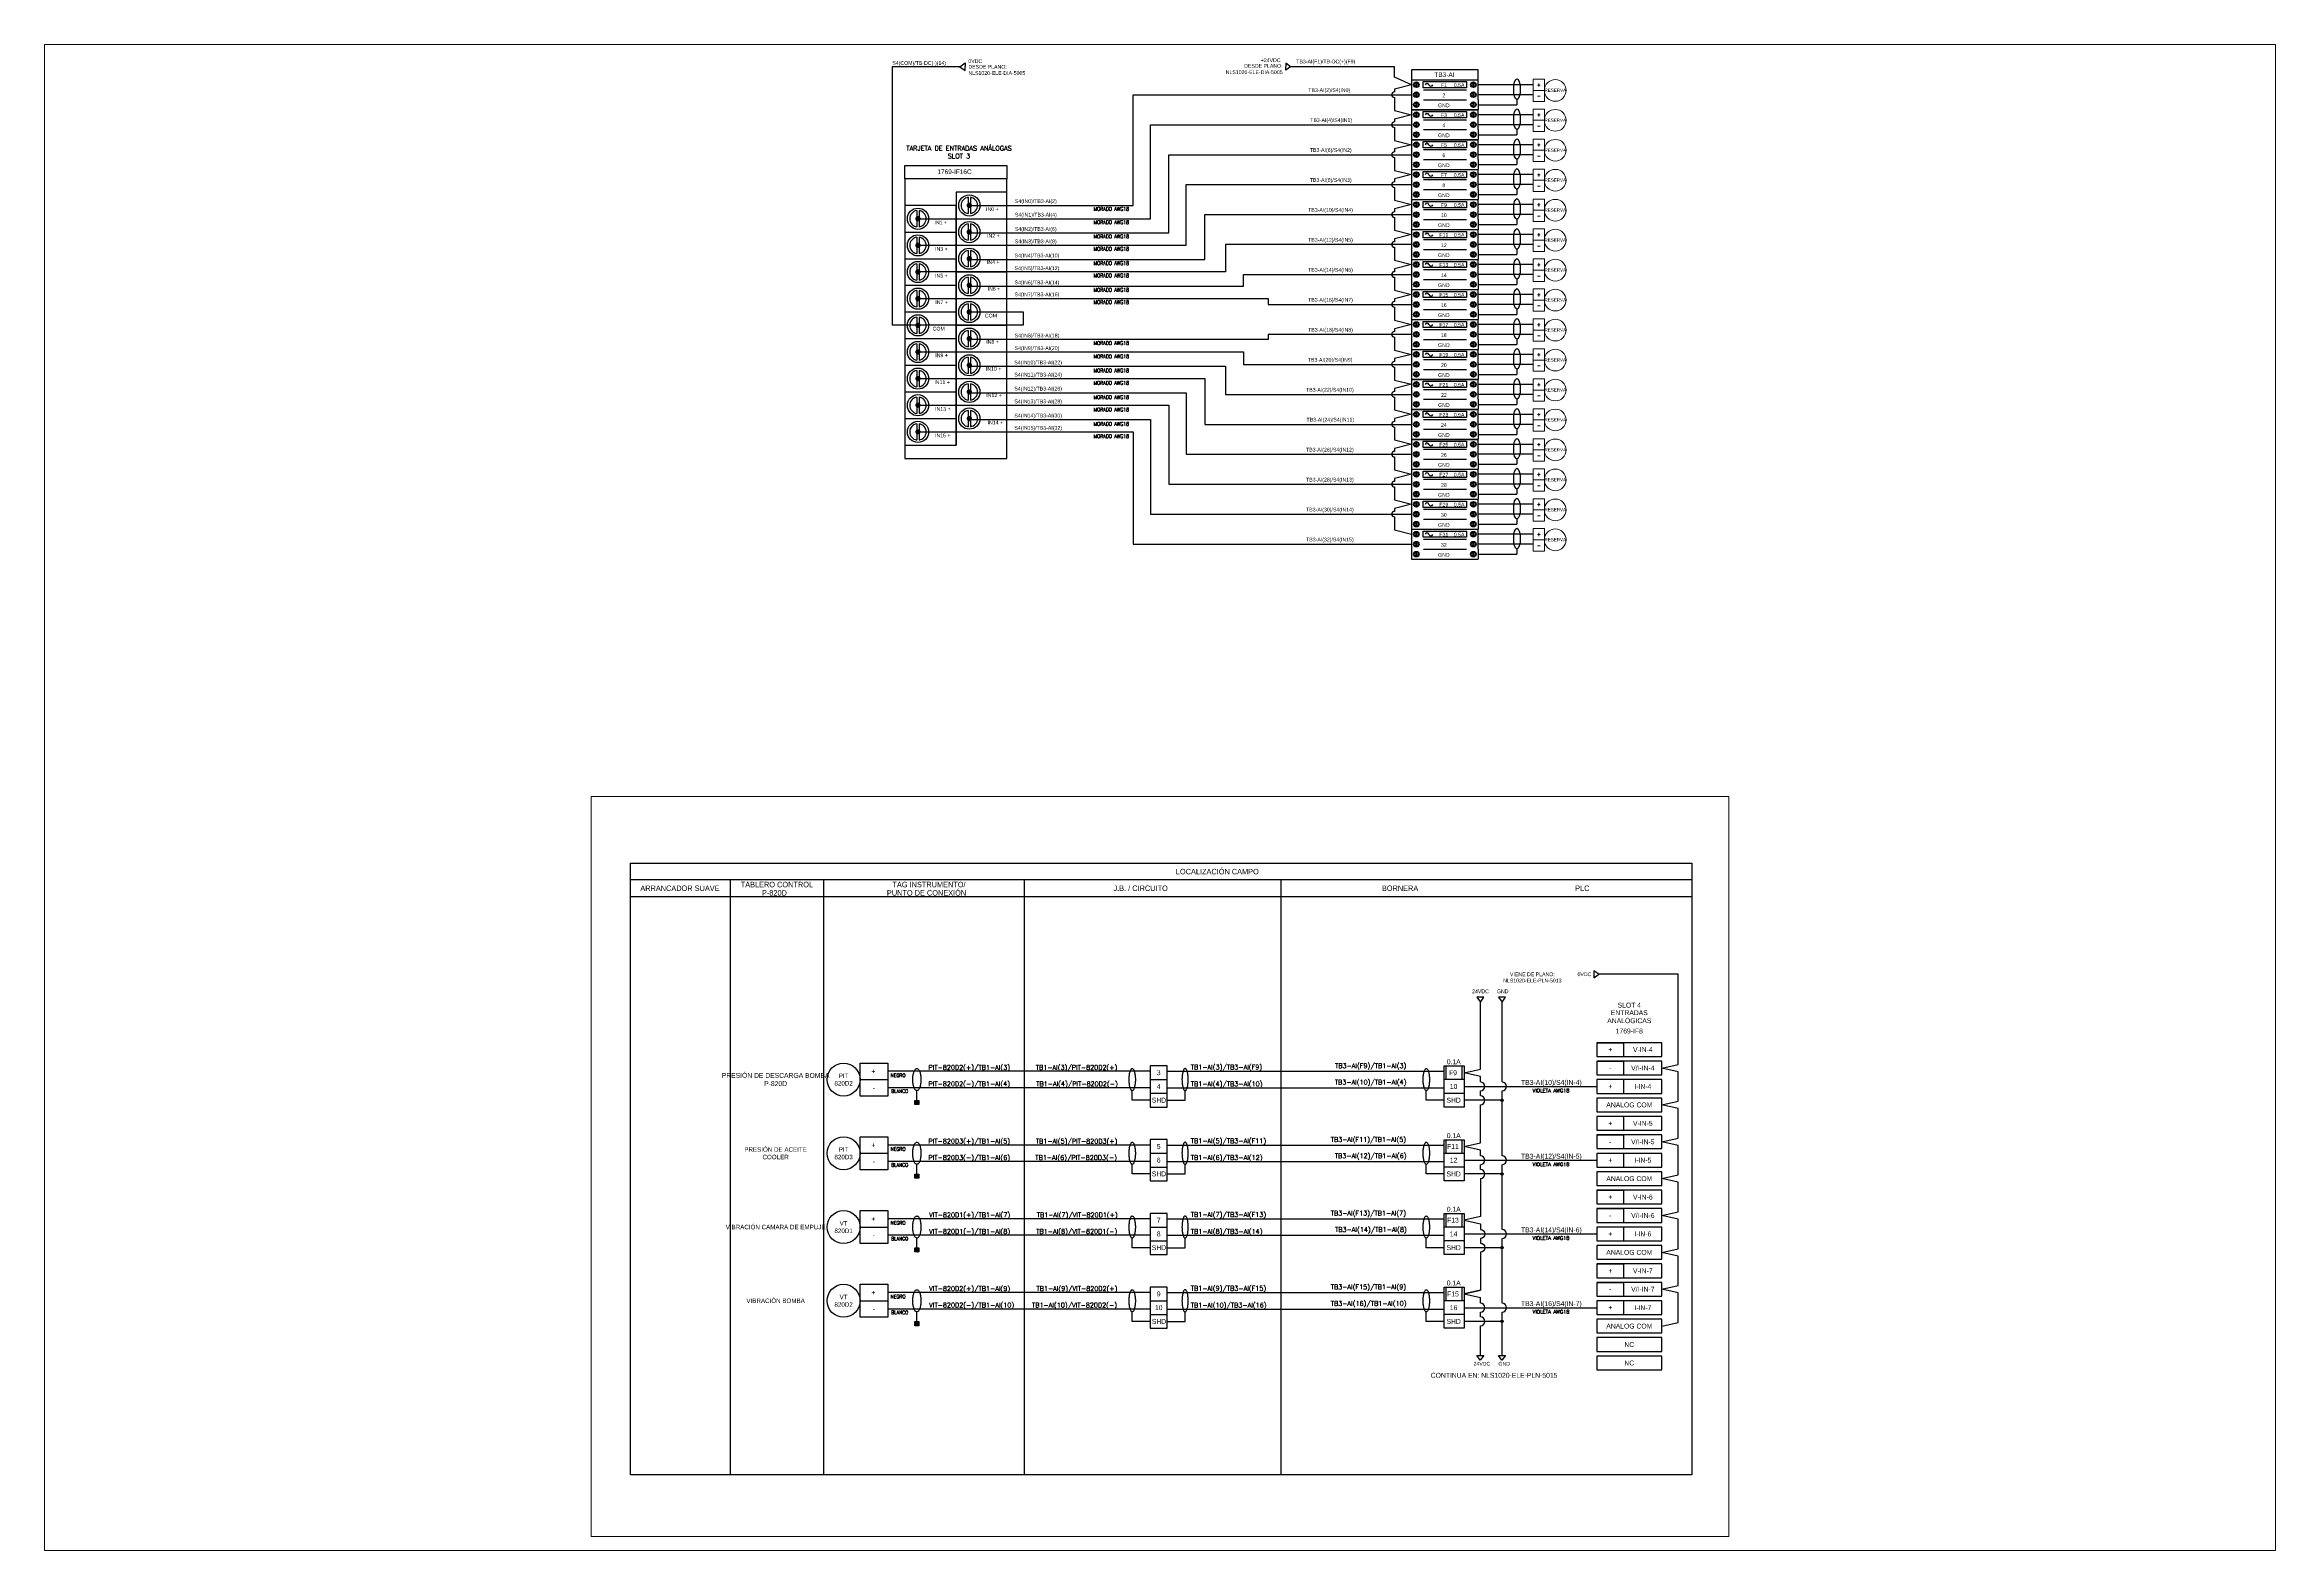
# Paper-space layout 'Layout1' of a CAD drawing. Extents: x 1.06 to 9.55, y 0.72 to 6.45.
# The model-space entities are those that its viewports show. They can reach past a viewport. Long polylines and large blocks are cut down to what shows.
import ezdxf
from ezdxf.enums import TextEntityAlignment as Align

# ---------------------------------------------------------------- set-up
doc = ezdxf.new("R2010")
doc.units = 0
doc.header["$LTSCALE"] = 0.1
doc.header["$MEASUREMENT"] = 0
doc.linetypes.add('ACAD_ISO03W100', pattern=[30, 12, -18])
doc.layers.get('Defpoints').update_dxf_attribs({"lineweight": 0})
for name, color, linetype, lineweight in [('EL-cables', 7, 'Continuous', 20), ('EL-componentes', 7, 'Continuous', 25), ('EL-titulos 3', 7, 'Continuous', 20)]:
    doc.layers.add(name, color=color, linetype=linetype, lineweight=lineweight)
doc.styles.add('F1A', font='amir.shx')
doc.styles.add('ROMANS', font='romans.shx')

# ---------------------------------------------------------------- blocks, each defined once
blk = doc.blocks.new('1492-JDG3FB')
for p, q in [((-4.6, 0), (27.5, 0)), ((-4.6, 0), (-4.6, -4.8)), ((-4.6, -4.8), (-4.6, -9.6)), ((-4.6, -9.6), (-4.6, -14.4)), ((-2.5, -1.4), (-2.5, -3.4)), ((-2.5, -6.2), (-2.5, -8.2)), ((-2.2, -1.4), (-2.2, -3.4)), ((-2.2, -6.2), (-2.2, -8.2)), ((1.1, -4.8), (21.8, -4.8)), ((1.1, -9.6), (21.8, -9.6)), ((25, -1.4), (25, -3.4)), ((25, -6.2), (25, -8.2)), ((25.3, -1.4), (25.3, -3.4)), ((25.3, -6.2), (25.3, -8.2)), ((27.5, -9.6), (27.5, -14.4)), ((-4.6, -14.4), (27.5, -14.4)), ((-2.5, -11), (-2.5, -13.1)), ((-2.2, -11), (-2.2, -13.1)), ((25, -11), (25, -13.1)), ((25.3, -11), (25.3, -13.1))]:
    blk.add_line(p, q)
at = {"ltscale": 0.1}
blk.add_line((27.5, -9.6), (27.5, 0), dxfattribs=at)
blk.add_lwpolyline([(1, -0.9), (21.8, -0.9), (21.8, -3.9), (1, -3.9)], close=True, dxfattribs=at)
for centre in [(-2.3, -2.4), (-2.3, -7.2), (-2.3, -12), (25.2, -2.4), (25.2, -7.2), (25.2, -12)]:
    blk.add_circle(centre, 1.34)
for centre, start, end in [((-2.3, -2.4), 98.4296, 261.5704), ((-2.3, -7.2), 98.4296, 261.5704), ((-2.3, -2.4), 278.4296, 81.5704), ((-2.3, -7.2), 278.4296, 81.5704), ((25.2, -2.4), 98.4296, 261.5704), ((25.2, -7.2), 98.4296, 261.5704), ((25.2, -2.4), 278.4296, 81.5704), ((25.2, -7.2), 278.4296, 81.5704), ((-2.3, -12), 98.4296, 261.5704), ((-2.3, -12), 278.4296, 81.5704), ((25.2, -12), 98.4296, 261.5704), ((25.2, -12), 278.4296, 81.5704)]:
    blk.add_arc(centre, 1.03, start, end)
for centre, start, end in [((2.8, -2.7), 15.7583, 164.2417), ((4.7, -2.2), 195.7583, 344.2417)]:
    blk.add_arc(centre, 0.962, start, end, dxfattribs=at)
blk = doc.blocks.new('Instrumento 2')
at = {"color": 0}
for points in [[(-11.8, 6), (-11.8, -6), (-5.8, -6), (-5.8, 6), (-11.8, 6)], [(-5.8, 0), (-11.8, 0)], [(-5.8, 0), (-5.8, 6)]]:
    blk.add_lwpolyline(points, dxfattribs=at)
blk.add_circle((0, 0), 5.82, dxfattribs=at)
at = {"style": 'ROMANS', "width": 0.9}
for tag, p in [('ID1', (-8.8, 3)), ('ID2', (-8.8, -3))]:
    blk.add_attdef(tag, text='', height=2, dxfattribs=at).set_placement(p, align=Align.MIDDLE_CENTER)
blk = doc.blocks.new('A$C37CE39B4')
at = {"color": 7, "lineweight": 25}
for p, q in [((13.03, 113.39), (13.03, -5.67)), ((34.77, 113.39), (13.12, 113.39)), ((56.41, 113.39), (34.77, 113.39)), ((34.87, 107.72), (34.87, 0)), ((56.41, 107.72), (34.87, 107.72)), ((40, 105.52), (40, 98.58)), ((41.03, 105.52), (41.03, 98.58)), ((56.41, -5.67), (56.41, 113.39)), ((34.87, 102.05), (13.03, 102.05)), ((18.16, 99.85), (18.16, 92.91)), ((19.19, 99.85), (19.19, 92.91)), ((34.87, 0), (34.87, 102.05)), ((18.16, 88.51), (18.16, 81.57)), ((19.19, 88.51), (19.19, 81.57)), ((40, 94.18), (40, 87.24)), ((41.03, 94.18), (41.03, 87.24)), ((18.16, 77.17), (18.16, 70.23)), ((19.19, 77.17), (19.19, 70.23)), ((40, 82.84), (40, 75.9)), ((41.03, 82.84), (41.03, 75.9)), ((40, 71.5), (40, 64.56)), ((41.03, 71.5), (41.03, 64.56)), ((18.16, 65.83), (18.16, 58.89)), ((19.19, 65.83), (19.19, 58.89)), ((40, 60.16), (40, 53.22)), ((41.03, 60.16), (41.03, 53.22)), ((18.16, 54.5), (18.16, 47.55)), ((19.19, 54.5), (19.19, 47.55)), ((40, 48.83), (40, 41.88)), ((41.03, 48.83), (41.03, 41.88)), ((18.16, 43.16), (18.16, 36.21)), ((19.19, 43.16), (19.19, 36.21)), ((18.16, 31.82), (18.16, 24.87)), ((19.19, 31.82), (19.19, 24.87)), ((40, 37.49), (40, 30.54)), ((41.03, 37.49), (41.03, 30.54)), ((18.16, 20.48), (18.16, 13.54)), ((19.19, 20.48), (19.19, 13.54)), ((40, 26.15), (40, 19.21)), ((41.03, 26.15), (41.03, 19.21)), ((40, 14.81), (40, 7.87)), ((41.03, 14.81), (41.03, 7.87)), ((18.16, 9.14), (18.16, 2.2)), ((19.19, 9.14), (19.19, 2.2))]:
    blk.add_line(p, q, dxfattribs=at)
blk.add_lwpolyline([(56.41, 113.39), (13.03, 113.39), (13.03, 119.06), (56.41, 119.06)], close=True, dxfattribs=at)
at = {"color": 7, "lineweight": 25, "const_width": 1.13, "flags": 128}
for points in [[(18.11, 96.36, 1), (19.24, 96.36, 1)], [(39.95, 102.03, 1), (41.08, 102.03, 1)], [(18.11, 85.05, 1), (19.24, 85.05, 1)], [(39.95, 90.71, 1), (41.08, 90.71, 1)], [(39.95, 79.38, 1), (41.08, 79.38, 1)], [(18.11, 73.71, 1), (19.24, 73.71, 1)], [(39.95, 68.04, 1), (41.08, 68.04, 1)], [(18.11, 62.37, 1), (19.24, 62.37, 1)], [(39.95, 56.7, 1), (41.08, 56.7, 1)], [(18.11, 51.03, 1), (19.24, 51.03, 1)], [(18.11, 39.69, 1), (19.24, 39.69, 1)], [(39.95, 45.36, 1), (41.08, 45.36, 1)], [(18.11, 28.35, 1), (19.24, 28.35, 1)], [(39.95, 34.02, 1), (41.08, 34.02, 1)], [(39.95, 22.68, 1), (41.08, 22.68, 1)], [(18.11, 17.01, 1), (19.24, 17.01, 1)], [(39.95, 11.34, 1), (41.08, 11.34, 1)], [(18.11, 5.67, 1), (19.24, 5.67, 1)]]:
    blk.add_lwpolyline(points, format="xyb", close=True, dxfattribs=at)
at = {"color": 7, "lineweight": 25, "flags": 128}
for points in [[(34.87, 96.38), (56.41, 96.38)], [(13.03, 90.71), (34.87, 90.71)], [(13.03, 79.37), (34.87, 79.37)], [(34.87, 85.05), (56.41, 85.05)], [(13.03, 68.03), (34.87, 68.03)], [(34.87, 73.71), (56.41, 73.71)], [(34.87, 62.37), (56.41, 62.37)], [(13.03, 56.7), (34.87, 56.7)], [(34.87, 51.03), (56.41, 51.03)], [(13.03, 45.36), (34.87, 45.36)], [(34.87, 39.69), (56.41, 39.69)], [(13.03, 34.02), (34.87, 34.02)], [(13.03, 22.68), (34.87, 22.68)], [(34.87, 28.35), (56.41, 28.35)], [(13.03, 11.34), (34.87, 11.34)], [(34.87, 17.01), (56.41, 17.01)], [(13.03, 0), (34.87, 0)], [(34.87, 5.67), (56.41, 5.67)], [(13.03, -5.67), (56.41, -5.67)]]:
    blk.add_lwpolyline(points, dxfattribs=at)
at = {"color": 7, "lineweight": 25}
for centre in [(40.52, 102.03), (18.67, 96.36), (40.52, 90.69), (18.67, 85.02), (18.67, 73.68), (40.52, 79.35), (18.67, 62.34), (40.52, 68.01), (40.52, 56.67), (18.67, 51.01), (40.52, 45.34), (18.67, 39.67), (40.52, 34), (18.67, 28.33), (18.67, 16.99), (40.52, 22.66), (18.67, 5.65), (40.52, 11.32)]:
    blk.add_circle(centre, 4.51, dxfattribs=at)
for centre, start, end in [((40.52, 102.03), 98.42964, 261.57036), ((40.52, 102.03), 278.42964, 81.57036), ((18.67, 96.36), 98.42964, 261.57036), ((18.67, 96.36), 278.42964, 81.57036), ((18.67, 85.02), 98.42964, 261.57036), ((18.67, 85.02), 278.42964, 81.57036), ((40.52, 90.69), 98.42964, 261.57036), ((40.52, 90.69), 278.42964, 81.57036), ((18.67, 73.68), 98.42964, 261.57036), ((18.67, 73.68), 278.42964, 81.57036), ((40.52, 79.35), 98.42964, 261.57036), ((40.52, 79.35), 278.42964, 81.57036), ((40.52, 68.01), 98.42964, 261.57036), ((40.52, 68.01), 278.42964, 81.57036), ((18.67, 62.34), 98.42964, 261.57036), ((18.67, 62.34), 278.42964, 81.57036), ((40.52, 56.67), 98.42964, 261.57036), ((40.52, 56.67), 278.42964, 81.57036), ((18.67, 51.01), 98.42964, 261.57036), ((18.67, 51.01), 278.42964, 81.57036), ((40.52, 45.34), 98.42964, 261.57036), ((40.52, 45.34), 278.42964, 81.57036), ((18.67, 39.67), 98.42964, 261.57036), ((18.67, 39.67), 278.42964, 81.57036), ((18.67, 28.33), 98.42964, 261.57036), ((18.67, 28.33), 278.42964, 81.57036), ((40.52, 34), 98.42964, 261.57036), ((40.52, 34), 278.42964, 81.57036), ((18.67, 16.99), 98.42964, 261.57036), ((18.67, 16.99), 278.42964, 81.57036), ((40.52, 22.66), 98.42964, 261.57036), ((40.52, 22.66), 278.42964, 81.57036), ((40.52, 11.32), 98.42964, 261.57036), ((40.52, 11.32), 278.42964, 81.57036), ((18.67, 5.65), 98.42964, 261.57036), ((18.67, 5.65), 278.42964, 81.57036)]:
    blk.add_arc(centre, 3.49, start, end, dxfattribs=at)
at = {"layer": 'EL-cables', "color": 7, "lineweight": 25}
for p, q in [((63.41, 51.03), (7.65, 51.03)), ((40.52, 56.7), (63.41, 56.7)), ((63.41, 56.7), (63.41, 51.03))]:
    blk.add_line(p, q, dxfattribs=at)
at = {"layer": 'EL-titulos 3', "color": 7, "linetype": 'Continuous', "lineweight": 25, "style": 'F1A'}
blk.add_text('1769-IF16C ', height=2, dxfattribs=at).set_placement((34.61, 115.36), align=Align.CENTER)
at = {"layer": 'EL-titulos 3', "color": 7, "lineweight": 25, "style": 'F1A'}
for s, p in [('IN1 +', (28.36, 94.8)), ('IN0 +', (50.28, 100.48)), ('IN2 +', (50.76, 89.14)), ('IN3 +', (28.62, 83.52)), ('IN4 +', (50.67, 77.93)), ('IN5 +', (28.6, 72.14)), ('IN6 +', (50.99, 66.52)), ('IN7 +', (28.7, 60.86)), ('COM', (27.49, 49.58)), ('COM', (49.71, 55.14)), ('IN9 +', (28.71, 38.25)), ('IN8 +', (50.39, 43.96)), ('IN10 +', (50.86, 32.48)), ('IN11 +', (28.94, 26.78)), ('IN12 +', (51.04, 21.28)), ('IN13 +', (29.28, 15.45)), ('IN14 + ', (51.87, 9.67)), ('IN15 +', (29.21, 4.16))]:
    blk.add_text(s, height=1.6, dxfattribs=at).set_placement(p, align=Align.MIDDLE_CENTER)

msp = doc.modelspace()

# ---------------------------------------------------------------- hatches: boundary and pattern name
at = {"lineweight": 25, "ltscale": 88}
h = msp.add_hatch(dxfattribs=at)
h.set_pattern_fill('ANSI31', color=256, scale=0.467995)
h.set_pattern_definition([(45, (2227.03697, -996.3251), (-0.0413652925, 0.0413652925), [])])
h.paths.add_polyline_path([(3164.17, -150.79), (3164.17, -152.53), (3165.91, -152.53), (3165.91, -150.79)])
at = {"ltscale": 0.1}
h = msp.add_hatch(color=256, dxfattribs=at)
h.dxf.hatch_style = 1
edge = h.paths.add_edge_path()
edge.add_arc((3413.99, -150.71), 0.509, 0, 360)
at = {"lineweight": 25, "ltscale": 88}
h = msp.add_hatch(dxfattribs=at)
h.set_pattern_fill('ANSI31', color=256, scale=0.467995)
h.set_pattern_definition([(45, (2227.03697, -1027.704926), (-0.0413652925, 0.0413652925), [])])
h.paths.add_polyline_path([(3164.17, -182.17), (3164.17, -183.91), (3165.91, -183.91), (3165.91, -182.17)])
at = {"ltscale": 0.1}
h = msp.add_hatch(color=256, dxfattribs=at)
h.dxf.hatch_style = 1
edge = h.paths.add_edge_path()
edge.add_arc((3413.99, -182.09), 0.509, 0, 360)
at = {"lineweight": 25, "ltscale": 88}
h = msp.add_hatch(dxfattribs=at)
h.set_pattern_fill('ANSI31', color=256, scale=0.467995)
h.set_pattern_definition([(45, (2227.037, -1059.105846), (-0.0413652925, 0.0413652925), [])])
h.paths.add_polyline_path([(3164.17, -213.57), (3164.17, -215.31), (3165.91, -215.31), (3165.91, -213.57)])
at = {"ltscale": 0.1}
h = msp.add_hatch(color=256, dxfattribs=at)
h.dxf.hatch_style = 1
edge = h.paths.add_edge_path()
edge.add_arc((3413.99, -213.47), 0.509, 0, 360)
at = {"lineweight": 25, "ltscale": 88}
h = msp.add_hatch(dxfattribs=at)
h.set_pattern_fill('ANSI31', color=256, scale=0.467995)
h.set_pattern_definition([(45, (2227.037, -1090.48567), (-0.0413652925, 0.0413652925), [])])
h.paths.add_polyline_path([(3164.17, -244.95), (3164.17, -246.69), (3165.91, -246.69), (3165.91, -244.95)])
at = {"ltscale": 0.1}
h = msp.add_hatch(color=256, dxfattribs=at)
h.dxf.hatch_style = 1
edge = h.paths.add_edge_path()
edge.add_arc((3413.99, -244.85), 0.509, 0, 360)

# ---------------------------------------------------------------- linework, layer by layer
at = {"lineweight": 25}
for p, q in [((3494.73, -56.96), (3043.18, -56.96)), ((3043.18, -64.06), (3494.73, -64.06)), ((3085.74, -310.15), (3085.74, -56.96)), ((3125.34, -56.96), (3125.34, -310.15)), ((3210.86, -310.15), (3210.86, -56.96)), ((3319.95, -56.96), (3319.95, -310.15)), ((3152.67, -134.91), (3152.67, -148.94)), ((3264.32, -141.92), (3271.52, -141.92)), ((3397.88, -144.87), (3454.32, -144.87)), ((3404.78, -168.88), (3404.78, -152.62)), ((3152.67, -166.33), (3152.67, -180.32)), ((3397.88, -170.4), (3404.78, -168.88)), ((3404.78, -171.96), (3397.88, -170.4)), ((3264.32, -173.3), (3271.52, -173.3)), ((3397.88, -176.25), (3454.32, -176.25)), ((3404.78, -174.34), (3404.78, -171.96)), ((3404.78, -180.19), (3404.78, -178.15)), ((3152.67, -197.69), (3152.67, -211.72)), ((3264.32, -204.7), (3271.52, -204.7)), ((3397.88, -207.63), (3454.32, -207.63)), ((3152.67, -229.07), (3152.67, -243.1)), ((3264.32, -236.08), (3271.52, -236.08)), ((3397.88, -239.01), (3454.32, -239.01))]:
    msp.add_line(p, q, dxfattribs=at)
at = {"lineweight": 25, "ltscale": 88}
for p, q in [((3454.32, -126.26), (3465.85, -126.26)), ((3465.85, -132.1), (3465.85, -126.26)), ((3454.32, -134.1), (3465.85, -134.1)), ((3465.85, -139.95), (3465.85, -134.1)), ((3465.85, -147.79), (3465.85, -141.95)), ((3465.85, -163.48), (3465.85, -157.64)), ((3454.32, -165.48), (3465.85, -165.48)), ((3465.85, -171.33), (3465.85, -165.48)), ((3454.32, -171.33), (3465.85, -171.33)), ((3465.85, -179.17), (3465.85, -173.33)), ((3454.32, -189.02), (3465.85, -189.02)), ((3465.85, -194.86), (3465.85, -189.02)), ((3454.32, -194.86), (3465.85, -194.86)), ((3454.32, -196.86), (3465.85, -196.86)), ((3465.85, -202.7), (3465.85, -196.86)), ((3454.32, -202.7), (3465.85, -202.7)), ((3465.85, -210.55), (3465.85, -204.7)), ((3454.32, -220.39), (3465.85, -220.39)), ((3454.32, -226.24), (3465.85, -226.24)), ((3465.85, -226.24), (3465.85, -220.39)), ((3454.32, -228.24), (3465.85, -228.24)), ((3454.32, -234.08), (3465.85, -234.08)), ((3465.85, -234.08), (3465.85, -228.24)), ((3465.85, -241.93), (3465.85, -236.08))]:
    msp.add_line(p, q, dxfattribs=at)
at = {"lineweight": 25, "ltscale": 0.1}
for p, q in [((3264.32, -138.42), (3152.67, -138.42)), ((3264.32, -145.43), (3152.67, -145.43)), ((3264.32, -169.8), (3152.67, -169.8)), ((3264.32, -176.81), (3152.67, -176.81)), ((3264.32, -201.2), (3152.67, -201.2)), ((3264.32, -208.21), (3152.67, -208.21)), ((3264.32, -232.58), (3152.67, -232.58)), ((3264.32, -239.59), (3152.67, -239.59))]:
    msp.add_line(p, q, dxfattribs=at)
at = {"ltscale": 0.1}
for q in [(3404.78, -231.6), (3404.78, -234.72)]:
    msp.add_line((3397.88, -233.16), q, dxfattribs=at)
at = {"lineweight": 25}
for points in [[(3494.73, -310.15), (3043.18, -310.15), (3043.18, -49.87), (3494.73, -49.87)], [(3481.98, -126.26), (3454.32, -126.26), (3454.32, -132.1), (3481.98, -132.1)], [(3271.52, -136.08), (3264.32, -136.08), (3264.32, -147.77), (3271.52, -147.77)], [(3481.98, -134.1), (3454.32, -134.1), (3454.32, -139.95), (3481.98, -139.95)], [(3481.98, -141.95), (3454.32, -141.95), (3454.32, -147.79), (3481.98, -147.79)], [(3481.98, -149.79), (3454.32, -149.79), (3454.32, -155.64), (3481.98, -155.64)], [(3481.98, -157.64), (3454.32, -157.64), (3454.32, -163.48), (3481.98, -163.48)], [(3271.52, -167.49), (3264.32, -167.49), (3264.32, -179.15), (3271.52, -179.15)], [(3481.98, -165.48), (3454.32, -165.48), (3454.32, -171.33), (3481.98, -171.33)], [(3481.98, -173.33), (3454.32, -173.33), (3454.32, -179.17), (3481.98, -179.17)], [(3481.98, -181.17), (3454.32, -181.17), (3454.32, -187.02), (3481.98, -187.02)], [(3481.98, -189.02), (3454.32, -189.02), (3454.32, -194.86), (3481.98, -194.86)], [(3271.52, -198.86), (3264.32, -198.86), (3264.32, -210.55), (3271.52, -210.55)], [(3481.98, -196.86), (3454.32, -196.86), (3454.32, -202.7), (3481.98, -202.7)], [(3481.98, -204.7), (3454.32, -204.7), (3454.32, -210.55), (3481.98, -210.55)], [(3481.98, -212.55), (3454.32, -212.55), (3454.32, -218.39), (3481.98, -218.39)], [(3481.98, -220.39), (3454.32, -220.39), (3454.32, -226.24), (3481.98, -226.24)], [(3271.52, -230.24), (3264.32, -230.24), (3264.32, -241.93), (3271.52, -241.93)], [(3481.98, -228.24), (3454.32, -228.24), (3454.32, -234.08), (3481.98, -234.08)], [(3481.98, -236.08), (3454.32, -236.08), (3454.32, -241.93), (3481.98, -241.93)], [(3481.98, -243.93), (3454.32, -243.93), (3454.32, -249.77), (3481.98, -249.77)], [(3481.98, -251.77), (3454.32, -251.77), (3454.32, -257.62), (3481.98, -257.62)], [(3481.98, -259.62), (3454.32, -259.62), (3454.32, -265.46), (3481.98, -265.46)]]:
    msp.add_lwpolyline(points, close=True, dxfattribs=at)
for points in [[(3404.78, -152.62, 1), (3404.78, -148.81), (3404.78, -146.77, 1), (3404.78, -142.96), (3404.78, -140.58), (3397.88, -139.02), (3404.78, -137.5), (3404.78, -108.94)], [(3404.78, -184), (3404.78, -200.22), (3397.88, -201.78), (3404.78, -203.34), (3404.78, -205.72, -1), (3404.78, -209.53), (3404.78, -211.57, -1), (3404.78, -215.38), (3404.78, -231.6), (3397.88, -233.16)]]:
    msp.add_lwpolyline(points, format="xyb", dxfattribs=at)
at = {"lineweight": 25, "ltscale": 88}
for points in [[(3413.99, -142.96), (3413.99, -108.94)], [(3413.99, -150.71), (3413.99, -150.71), (3397.88, -150.71)], [(3413.99, -150.71), (3413.99, -146.77)], [(3413.99, -174.34), (3413.99, -150.71)], [(3413.99, -182.09), (3413.99, -178.15)], [(3413.99, -182.09), (3413.99, -182.09), (3397.88, -182.09)], [(3413.99, -205.72), (3413.99, -182.09), (3397.88, -182.09)], [(3413.99, -213.47), (3413.99, -213.47), (3397.88, -213.47)], [(3413.99, -237.1), (3413.99, -213.47), (3397.88, -213.47)], [(3413.99, -213.47), (3413.99, -209.53)], [(3404.78, -237.1), (3404.78, -234.72)], [(3413.99, -244.85), (3413.99, -244.85), (3397.88, -244.85)], [(3404.78, -242.95), (3404.78, -240.91)], [(3404.78, -259.31), (3404.78, -246.76)], [(3413.99, -259.31), (3413.99, -240.91)], [(3404.77, -261.31), (3404.77, -261.34)], [(3404.78, -261.35), (3404.78, -261.32)], [(3413.98, -261.31), (3413.98, -261.34)], [(3413.99, -261.35), (3413.99, -261.32)]]:
    msp.add_lwpolyline(points, dxfattribs=at)
at = {"lineweight": 25}
for points in [[(3140.87, -134.91), (3152.67, -134.91)], [(3152.67, -148.94), (3140.87, -148.94), (3140.87, -134.91)], [(3140.87, -141.92), (3152.67, -141.92)], [(3397.88, -136.1), (3397.88, -153.64), (3389.4, -153.64), (3389.4, -136.1)], [(3389.4, -136.1), (3397.88, -136.1)], [(3397.88, -141.95), (3389.4, -141.95)], [(3390.22, -141.95), (3390.22, -136.1)], [(3397.05, -141.95), (3397.05, -136.1)], [(3264.32, -147.77), (3264.32, -153.61), (3271.52, -153.61), (3271.52, -147.77)], [(3397.88, -147.79), (3389.4, -147.79)], [(3140.87, -166.33), (3152.67, -166.33)], [(3152.67, -180.32), (3140.87, -180.32), (3140.87, -166.33)], [(3397.88, -167.52), (3397.88, -185.02), (3389.4, -185.02), (3389.4, -167.52)], [(3389.4, -167.52), (3397.88, -167.52)], [(3390.22, -173.33), (3390.22, -167.52)], [(3397.05, -173.33), (3397.05, -167.52)], [(3140.87, -173.3), (3152.67, -173.3)], [(3264.32, -179.15), (3264.32, -184.99), (3271.52, -184.99), (3271.52, -179.15)], [(3397.88, -173.33), (3389.4, -173.33)], [(3397.88, -179.17), (3389.4, -179.17)], [(3140.87, -197.69), (3152.67, -197.69)], [(3152.67, -211.72), (3140.87, -211.72), (3140.87, -197.69)], [(3397.88, -198.86), (3397.88, -216.39), (3389.4, -216.39), (3389.4, -198.86)], [(3389.4, -198.86), (3397.88, -198.86)], [(3390.22, -204.7), (3390.22, -198.86)], [(3397.05, -204.7), (3397.05, -198.86)], [(3140.87, -204.7), (3152.67, -204.7)], [(3397.88, -204.7), (3389.4, -204.7)], [(3264.32, -210.55), (3264.32, -216.39), (3271.52, -216.39), (3271.52, -210.55)], [(3397.88, -210.55), (3389.4, -210.55)], [(3140.87, -229.07), (3152.67, -229.07)], [(3152.67, -243.1), (3140.87, -243.1), (3140.87, -229.07)], [(3140.87, -236.08), (3152.67, -236.08)], [(3397.88, -230.24), (3397.88, -247.77), (3389.4, -247.77), (3389.4, -230.24)], [(3389.4, -230.24), (3397.88, -230.24)], [(3397.88, -236.08), (3389.4, -236.08)], [(3390.22, -236.08), (3390.22, -230.24)], [(3397.05, -236.08), (3397.05, -230.24)], [(3264.32, -241.93), (3264.32, -247.77), (3271.52, -247.77), (3271.52, -241.93)], [(3397.88, -241.93), (3389.4, -241.93)]]:
    msp.add_lwpolyline(points, dxfattribs=at)
at = {"lineweight": 25, "ltscale": 0.1}
for points in [[(3271.52, -138.42), (3389.4, -138.42)], [(3271.52, -145.43), (3389.4, -145.43)], [(3271.52, -169.8), (3389.4, -169.8)], [(3271.52, -176.81), (3389.4, -176.81)], [(3271.52, -201.2), (3389.4, -201.2)], [(3271.52, -208.21), (3389.4, -208.21)], [(3271.52, -232.58), (3389.4, -232.58)], [(3271.52, -239.59), (3389.4, -239.59)]]:
    msp.add_lwpolyline(points, dxfattribs=at)
at = {"lineweight": 25, "ltscale": 88}
for points in [[(3164.17, -150.79), (3165.91, -150.79), (3165.91, -152.53), (3164.17, -152.53)], [(3164.17, -182.17), (3165.91, -182.17), (3165.91, -183.91), (3164.17, -183.91)], [(3164.17, -213.57), (3165.91, -213.57), (3165.91, -215.31), (3164.17, -215.31)], [(3164.17, -244.95), (3165.91, -244.95), (3165.91, -246.69), (3164.17, -246.69)]]:
    msp.add_lwpolyline(points, close=True, dxfattribs=at)
at = {"linetype": 'ACAD_ISO03W100', "lineweight": 25}
for points in [[(3165.04, -150.79), (3165.04, -146.65)], [(3264.32, -150.69), (3256.67, -150.69), (3256.67, -146.65)], [(3271.52, -150.69), (3279.16, -150.69), (3279.16, -146.65)], [(3389.4, -150.69), (3381.77, -150.69), (3381.77, -146.65)], [(3165.04, -182.17), (3165.04, -178.03)], [(3264.32, -182.07), (3256.67, -182.07), (3256.67, -178.03)], [(3271.52, -182.07), (3279.16, -182.07), (3279.16, -178.03)], [(3389.4, -182.07), (3381.77, -182.07), (3381.77, -178.03)], [(3165.04, -213.57), (3165.04, -209.43)], [(3264.32, -213.47), (3256.67, -213.47), (3256.67, -209.43)], [(3271.52, -213.47), (3279.16, -213.47), (3279.16, -209.43)], [(3389.4, -213.47), (3381.77, -213.47), (3381.77, -209.43)], [(3165.04, -244.95), (3165.04, -240.81)], [(3264.32, -244.85), (3256.67, -244.85), (3256.67, -240.81)], [(3271.52, -244.85), (3279.16, -244.85), (3279.16, -240.81)], [(3389.4, -244.85), (3381.77, -244.85), (3381.77, -240.81)]]:
    msp.add_lwpolyline(points, dxfattribs=at)
at = {"lineweight": 25}
for centre in [(3133.86, -141.92), (3133.86, -173.3), (3133.86, -204.7), (3133.86, -236.08)]:
    msp.add_circle(centre, 7.01, dxfattribs=at)
at = {"ltscale": 0.1}
for centre in [(3413.99, -150.71), (3413.99, -182.09), (3413.99, -213.47), (3413.99, -244.85)]:
    msp.add_circle(centre, 0.509, dxfattribs=at)
at = {"lineweight": 25}
for centre in [(3413.99, -144.87), (3404.78, -176.25), (3404.78, -182.09), (3413.99, -176.25), (3413.99, -207.63), (3404.78, -239.01), (3413.99, -239.01), (3404.78, -244.85)]:
    msp.add_arc(centre, 1.9, 270, 90, dxfattribs=at)
at = {"linetype": 'ACAD_ISO03W100', "lineweight": 25}
for centre, ratio in [((3165.04, -141.92), 0.369403), ((3256.67, -141.92), 0.281569), ((3381.77, -141.92), 0.281569), ((3165.04, -173.3), 0.369403), ((3256.67, -173.3), 0.281569), ((3381.77, -173.3), 0.281569), ((3165.04, -204.7), 0.369403), ((3256.67, -204.7), 0.281569), ((3381.77, -204.7), 0.281569), ((3165.04, -236.08), 0.369403), ((3256.67, -236.08), 0.281569), ((3381.77, -236.08), 0.281569)]:
    msp.add_ellipse(centre, major_axis=(0, -4.72), ratio=ratio, dxfattribs=at)
at = {"linetype": 'ACAD_ISO03W100', "lineweight": 25, "extrusion": (0, 0, -1)}
for centre in [(3279.16, -141.92), (3279.16, -173.3), (3279.16, -204.7), (3279.16, -236.08)]:
    msp.add_ellipse(centre, major_axis=(0, -4.72), ratio=0.281569, dxfattribs=at)
at = {"layer": 'Defpoints', "color": 5, "ltscale": 0.1}
msp.add_lwpolyline([(3026.49, -21.42), (3510.45, -21.42), (3510.45, -336.45), (3026.49, -336.45)], close=True, dxfattribs=at)
at = {"layer": 'EL-cables', "lineweight": 25}
for p, q in [((3368.26, 284.7), (3368.26, 289.15)), ((3375.49, 281.45), (3368.26, 284.7)), ((3427.25, 281.45), (3403.83, 281.45)), ((3427.25, 277.21), (3403.83, 277.21)), ((3403.83, 272.96), (3420.36, 272.96)), ((3427.25, 268.7), (3403.83, 268.7)), ((3420.36, 275.17), (3420.36, 272.96)), ((3427.25, 264.46), (3403.83, 264.46)), ((3403.83, 260.21), (3420.36, 260.21)), ((3420.36, 262.42), (3420.36, 260.21)), ((3427.25, 255.95), (3403.83, 255.95)), ((3427.25, 251.7), (3403.83, 251.7)), ((3403.83, 247.46), (3420.36, 247.46)), ((3420.36, 249.67), (3420.36, 247.46)), ((3427.25, 243.2), (3403.83, 243.2)), ((3427.25, 238.95), (3403.83, 238.95)), ((3403.83, 234.7), (3420.36, 234.7)), ((3427.25, 230.44), (3403.83, 230.44)), ((3420.36, 236.91), (3420.36, 234.7)), ((3427.25, 226.2), (3403.83, 226.2)), ((3403.83, 221.95), (3420.36, 221.95)), ((3420.36, 224.16), (3420.36, 221.95)), ((3427.25, 217.69), (3403.83, 217.69)), ((3427.25, 213.44), (3403.83, 213.44)), ((3403.83, 209.2), (3420.36, 209.2)), ((3420.36, 211.41), (3420.36, 209.2)), ((3427.25, 204.94), (3403.83, 204.94)), ((3427.25, 200.69), (3403.83, 200.69)), ((3403.83, 196.44), (3420.36, 196.44)), ((3427.25, 192.18), (3403.83, 192.18)), ((3420.36, 198.65), (3420.36, 196.44)), ((3427.25, 187.94), (3403.83, 187.94)), ((3403.83, 183.69), (3420.36, 183.69)), ((3420.36, 185.9), (3420.36, 183.69)), ((3427.25, 179.43), (3403.83, 179.43)), ((3427.25, 175.19), (3403.83, 175.19)), ((3403.83, 170.94), (3420.36, 170.94)), ((3420.36, 173.15), (3420.36, 170.94)), ((3427.25, 166.68), (3403.83, 166.68)), ((3427.25, 162.43), (3403.83, 162.43)), ((3403.83, 158.19), (3420.36, 158.19)), ((3427.25, 153.93), (3403.83, 153.93)), ((3420.36, 160.4), (3420.36, 158.19)), ((3427.25, 149.68), (3403.83, 149.68)), ((3403.83, 145.43), (3420.36, 145.43)), ((3420.36, 147.64), (3420.36, 145.43)), ((3427.25, 141.17), (3403.83, 141.17)), ((3427.25, 136.93), (3403.83, 136.93)), ((3420.36, 134.89), (3420.36, 132.68)), ((3403.83, 132.68), (3420.36, 132.68)), ((3427.25, 128.42), (3403.83, 128.42)), ((3427.25, 124.17), (3403.83, 124.17)), ((3403.83, 119.93), (3420.36, 119.93)), ((3427.25, 115.67), (3403.83, 115.67)), ((3420.36, 122.14), (3420.36, 119.93)), ((3427.25, 111.42), (3403.83, 111.42)), ((3403.83, 107.17), (3420.36, 107.17)), ((3420.36, 109.38), (3420.36, 107.17)), ((3427.25, 102.91), (3403.83, 102.91)), ((3427.25, 98.67), (3403.83, 98.67)), ((3420.36, 96.63), (3420.36, 94.42)), ((3403.83, 94.42), (3420.36, 94.42)), ((3403.83, 94.42), (3420.36, 94.42)), ((3427.25, 90.16), (3403.83, 90.16)), ((3427.25, 85.91), (3403.83, 85.91)), ((3403.83, 81.67), (3420.36, 81.67)), ((3420.36, 83.88), (3420.36, 81.67)), ((3488.88, -97.12), (3455.12, -97.12)), ((3481.98, -137.02), (3488.88, -135.46)), ((3488.88, -138.58), (3481.98, -137.02)), ((3481.98, -152.71), (3488.88, -151.15)), ((3488.88, -154.27), (3481.98, -152.71)), ((3481.98, -168.4), (3488.88, -166.84)), ((3488.88, -169.96), (3481.98, -168.4)), ((3481.98, -184.09), (3488.88, -182.53)), ((3488.88, -185.65), (3481.98, -184.09)), ((3481.98, -199.78), (3488.88, -198.22)), ((3488.88, -201.34), (3481.98, -199.78)), ((3481.98, -215.47), (3488.88, -213.91)), ((3488.88, -217.03), (3481.98, -215.47)), ((3481.98, -231.16), (3488.88, -229.6)), ((3488.88, -232.72), (3481.98, -231.16)), ((3481.98, -246.85), (3488.88, -245.29))]:
    msp.add_line(p, q, dxfattribs=at)
for points in [[(3183.33, 289.15), (3154.48, 289.15), (3154.48, 179.1)], [(3368.26, 289.15), (3324.06, 289.15), (3322.03, 287.7), (3322.03, 289.14)], [(3187.35, 230.11), (3257.13, 230.11), (3257.13, 277.2), (3375.49, 277.2)], [(3165.09, 224.44), (3264.41, 224.44), (3264.41, 264.45), (3375.49, 264.45)], [(3187.66, 218.41), (3272.25, 218.41), (3272.25, 251.7), (3375.49, 251.7)], [(3165.09, 213.12), (3279.58, 213.12), (3279.58, 238.94), (3375.49, 238.94)], [(3186.93, 207.04), (3287.49, 207.04), (3287.49, 226.19), (3375.49, 226.19)], [(3375.49, 213.44), (3296.33, 213.44), (3296.33, 201.78), (3165.09, 201.78)], [(3186.93, 195.7), (3304.04, 195.7), (3304.04, 200.69), (3375.49, 200.69)], [(3165.09, 190.44), (3314.5, 190.44), (3314.5, 187.93), (3375.49, 187.93)], [(3375.49, 175.18), (3314.5, 175.18), (3314.5, 173.04), (3186.93, 173.04)], [(3165.09, 167.76), (3304.04, 167.76), (3304.04, 162.43), (3375.49, 162.43)], [(3186.93, 161.73), (3296.33, 161.73), (3296.33, 149.67), (3375.49, 149.67)], [(3165.09, 156.42), (3287.49, 156.42), (3287.49, 136.92), (3375.49, 136.92)], [(3165.09, 145.09), (3272.25, 145.09), (3272.25, 111.42), (3375.49, 111.42)], [(3186.93, 150.39), (3279.58, 150.39), (3279.58, 124.17), (3375.49, 124.17)], [(3165.09, 133.75), (3257.13, 133.75), (3257.13, 85.91), (3375.49, 85.91)], [(3186.93, 139.02), (3264.41, 139.02), (3264.41, 98.66), (3375.49, 98.66)], [(3488.88, -135.46), (3488.88, -97.12)], [(3488.88, -151.15), (3488.88, -138.58)], [(3488.88, -166.84), (3488.88, -154.27)], [(3488.88, -182.53), (3488.88, -169.96)], [(3488.88, -198.22), (3488.88, -185.65)], [(3488.88, -213.91), (3488.88, -201.34)], [(3488.88, -229.6), (3488.88, -217.03)], [(3488.88, -245.29), (3488.88, -232.72)]]:
    msp.add_lwpolyline(points, dxfattribs=at)
for points in [[(3375.49, 281.45), (3368.26, 279.63), (3368.26, 278.38, 1), (3368.26, 276.02), (3368.26, 270.53), (3375.49, 268.7)], [(3375.49, 268.71), (3368.26, 266.88), (3368.26, 265.64, 1), (3368.26, 263.27), (3368.26, 257.78), (3375.49, 255.95)], [(3375.49, 255.96), (3368.26, 254.13), (3368.26, 252.89, 1), (3368.26, 250.53), (3368.26, 245.03), (3375.49, 243.21)], [(3375.49, 243.21), (3368.26, 241.39), (3368.26, 240.14, 1), (3368.26, 237.78), (3368.26, 232.28), (3375.49, 230.46)], [(3375.49, 230.46), (3368.26, 228.64), (3368.26, 227.39, 1), (3368.26, 225.03), (3368.26, 219.54), (3375.49, 217.71)], [(3375.49, 217.71), (3368.26, 215.89), (3368.26, 214.64, 1), (3368.26, 212.28), (3368.26, 206.79), (3375.49, 204.96)], [(3375.49, 204.97), (3368.26, 203.14), (3368.26, 201.9, 1), (3368.26, 199.53), (3368.26, 194.04), (3375.49, 192.21)], [(3375.49, 192.22), (3368.26, 190.39), (3368.26, 189.15, 1), (3368.26, 186.79), (3368.26, 181.29), (3375.49, 179.47)], [(3375.49, 179.47), (3368.26, 177.65), (3368.26, 176.4, 1), (3368.26, 174.04), (3368.26, 168.54), (3375.49, 166.72)], [(3375.49, 166.72), (3368.26, 164.9), (3368.26, 163.65, 1), (3368.26, 161.29), (3368.26, 155.8), (3375.49, 153.97)], [(3375.49, 153.97), (3368.26, 152.15), (3368.26, 150.9, 1), (3368.26, 148.54), (3368.26, 143.05), (3375.49, 141.22)], [(3375.49, 141.23), (3368.26, 139.4), (3368.26, 138.16, 1), (3368.26, 135.79), (3368.26, 130.3), (3375.49, 128.47)], [(3375.49, 128.48), (3368.26, 126.65), (3368.26, 125.41, 1), (3368.26, 123.05), (3368.26, 117.55), (3375.49, 115.73)], [(3375.49, 115.73), (3368.26, 113.91), (3368.26, 112.66, 1), (3368.26, 110.3), (3368.26, 104.8), (3375.49, 102.98)], [(3375.49, 102.98), (3368.26, 101.16), (3368.26, 99.91, 1), (3368.26, 97.55), (3368.26, 92.06), (3375.49, 90.23)]]:
    msp.add_lwpolyline(points, format="xyb", dxfattribs=at)
for centre in [(3420.36, 279.59), (3420.36, 266.83), (3420.36, 254.08), (3420.36, 241.33), (3420.36, 228.58), (3420.36, 215.82), (3420.36, 203.07), (3420.36, 190.32), (3420.36, 177.56), (3420.36, 164.81), (3420.36, 152.06), (3420.36, 139.31), (3420.36, 126.55), (3420.36, 113.8), (3420.36, 101.05), (3420.36, 88.29)]:
    msp.add_ellipse(centre, major_axis=(0, -4.42), ratio=0.318121, dxfattribs=at)
at = {"layer": 'EL-componentes', "lineweight": 25}
for p, q in [((3183.33, 289.15), (3185.59, 290.77)), ((3183.33, 289.15), (3185.59, 287.53)), ((3185.59, 290.77), (3185.59, 289.16)), ((3185.59, 287.53), (3185.59, 289.13))]:
    msp.add_line(p, q, dxfattribs=at)
for points in [[(3324.06, 289.15), (3322.03, 290.6), (3322.03, 289.16)], [(3375.49, 287.84), (3375.49, 283.58), (3403.83, 283.58), (3403.83, 287.84), (3375.49, 287.84), (3375.49, 287.84)], [(3453.09, -97.13), (3453.09, -98.57), (3455.12, -97.12), (3453.09, -95.67), (3453.09, -97.1)], [(3404.76, -106.91), (3403.33, -106.91), (3404.78, -108.94), (3406.23, -106.91), (3404.79, -106.91)], [(3413.98, -106.91), (3412.54, -106.91), (3413.99, -108.94), (3415.44, -106.91), (3414, -106.91)], [(3404.78, -259.31), (3406.21, -259.31), (3404.76, -261.34), (3403.31, -259.31), (3404.78, -259.31)], [(3413.99, -259.31), (3415.43, -259.31), (3413.98, -261.34), (3412.53, -259.31), (3413.99, -259.31)]]:
    msp.add_lwpolyline(points, dxfattribs=at)

# ---------------------------------------------------------------- block references
at = {"layer": 'EL-componentes', "lineweight": 25, "xscale": 0.8825881307711644, "yscale": 0.8825881307711644, "zscale": 0.8825881307711644}
for p in [(3379.58, 283.58), (3379.58, 270.83), (3379.58, 258.08), (3379.58, 245.33), (3379.58, 232.57), (3379.58, 219.82), (3379.58, 207.07), (3379.58, 194.31), (3379.58, 181.56), (3379.58, 168.81), (3379.58, 156.06), (3379.58, 143.3), (3379.58, 130.55), (3379.58, 117.8), (3379.58, 105.04), (3379.58, 92.29)]:
    msp.add_blockref('1492-JDG3FB', p, dxfattribs=at)
at = {"layer": 'EL-componentes', "lineweight": 25}
msp.add_blockref('A$C37CE39B4', (3146.83, 128.07), dxfattribs=at)
at = {"layer": 'EL-titulos 3', "lineweight": 25, "xscale": 0.7944383169186141, "yscale": 0.7944383169186141, "zscale": 0.7944383169186141}
for p in [(3436.65, 279.07), (3436.65, 266.32), (3436.65, 253.56), (3436.65, 240.81), (3436.65, 228.06), (3436.65, 215.31), (3436.65, 202.55), (3436.65, 189.8), (3436.65, 177.05), (3436.65, 164.29), (3436.65, 151.54), (3436.65, 138.79), (3436.65, 126.04), (3436.65, 113.28), (3436.65, 100.53), (3436.65, 87.78)]:
    msp.add_blockref('Instrumento 2', p, dxfattribs=at).add_auto_attribs({'ID1': '+', 'ID2': '-'})

# ---------------------------------------------------------------- texts
at = {"lineweight": 25, "style": 'F1A'}
for s, height, p in [('LOCALIZACIÓN CAMPO', 2.34, (3292.87, -53.42)), ('ARRANCADOR SUAVE', 2.34, (3064.23, -60.51)), ('TABLERO CONTROL', 2.34, (3105.47, -58.93)), ('P-820D', 2.34, (3104.43, -62.48)), ('PUNTO DE CONEXIÓN', 2.34, (3169.14, -62.48)), ('TAG INSTRUMENTO/', 2.34, (3170.19, -58.93)), ('J.B. / CIRCUITO', 2.34, (3260.24, -60.51)), ('BORNERA', 2.34, (3370.63, -60.51)), ('PLC', 2.34, (3448.16, -60.51)), ('ENTRADAS', 2.091, (3468.15, -113.45)), ('SLOT 4', 2.091, (3468.15, -110.25)), ('ANALÓGICAS', 2.091, (3468.15, -116.87)), ('1769-IF8', 2.091, (3468.15, -121.26)), ('+', 2.09, (3460.06, -129.14)), ('V-IN-4', 2.091, (3473.91, -129.18)), ('+', 2.09, (3146.53, -138.42)), ('3', 2.09, (3267.92, -139)), ('0.1A', 2.091, (3393.45, -134.36)), ('F9', 2.091, (3393.12, -139.02)), ('TB3-AI(10)/S4(IN-4)', 2.0907, (3435, -143.15)), ('-', 2.09, (3460.06, -136.99)), ('V/I-IN-4', 2.091, (3473.91, -137.02)), ('-', 2.09, (3146.69, -145.43)), ('SHD', 2.091, (3268.04, -150.69)), ('4', 2.09, (3267.92, -144.85)), ('SHD', 2.091, (3393.42, -150.71)), ('10', 2.091, (3393.39, -144.87)), ('ANALOG COM', 2.091, (3468.15, -152.71)), ('+', 2.09, (3460.06, -144.83)), ('I-IN-4', 2.091, (3473.91, -144.87)), ('+', 2.09, (3460.06, -160.52)), ('V-IN-5', 2.091, (3473.91, -160.56)), ('+', 2.09, (3146.53, -169.8)), ('5', 2.09, (3267.92, -170.38)), ('0.1A', 2.091, (3393.45, -165.78)), ('F11', 2.091, (3393.12, -170.4)), ('-', 2.09, (3460.06, -168.36)), ('V/I-IN-5', 2.091, (3473.91, -168.4)), ('-', 2.09, (3146.69, -176.81)), ('6', 2.09, (3267.92, -176.23)), ('12', 2.091, (3393.39, -176.25)), ('TB3-AI(12)/S4(IN-5)', 2.0907, (3435, -174.53)), ('+', 2.09, (3460.06, -176.21)), ('I-IN-5', 2.091, (3473.91, -176.25)), ('SHD', 2.091, (3268.04, -182.07)), ('SHD', 2.091, (3393.42, -182.09)), ('ANALOG COM', 2.091, (3468.15, -184.09)), ('0.1A', 2.091, (3393.45, -197.12)), ('+', 2.09, (3460.06, -191.9)), ('V/I-IN-6', 2.091, (3473.91, -199.78)), ('V-IN-6', 2.091, (3473.91, -191.94)), ('+', 2.09, (3146.53, -201.2)), ('-', 2.09, (3146.69, -208.21)), ('8', 2.09, (3267.92, -207.63)), ('7', 2.09, (3267.92, -201.78)), ('F13', 2.091, (3393.12, -201.78)), ('14', 2.091, (3393.39, -207.63)), ('TB3-AI(14)/S4(IN-6)', 2.0907, (3435, -205.91)), ('+', 2.09, (3460.06, -207.59)), ('-', 2.09, (3460.06, -199.74)), ('I-IN-6', 2.091, (3473.91, -207.63)), ('SHD', 2.091, (3268.04, -213.47)), ('SHD', 2.091, (3393.42, -213.47)), ('ANALOG COM', 2.091, (3468.15, -215.47)), ('0.1A', 2.091, (3393.45, -228.5)), ('+', 2.09, (3460.06, -223.28)), ('V-IN-7', 2.091, (3473.91, -223.32)), ('+', 2.09, (3146.53, -232.58)), ('9', 2.09, (3267.92, -233.16)), ('F15', 2.091, (3393.12, -233.16)), ('TB3-AI(16)/S4(IN-7)', 2.0907, (3435, -237.29)), ('-', 2.09, (3460.06, -231.12)), ('V/I-IN-7', 2.091, (3473.91, -231.16)), ('-', 2.09, (3146.69, -239.59)), ('SHD', 2.091, (3268.04, -244.85)), ('10', 2.091, (3267.92, -239.01)), ('SHD', 2.091, (3393.42, -244.85)), ('16', 2.091, (3393.39, -239.01)), ('ANALOG COM', 2.091, (3468.15, -246.85)), ('+', 2.09, (3460.06, -238.97)), ('I-IN-7', 2.091, (3473.91, -239.01)), ('NC', 2.091, (3468.15, -254.7)), ('NC', 2.091, (3468.15, -262.54)), ('CONTINUA EN: NLS1020-ELE-PLN-5015', 2.0907, (3410.61, -267.79))]:
    msp.add_text(s, height=height, dxfattribs=at).set_placement(p, align=Align.MIDDLE_CENTER)
at = {"lineweight": 25, "style": 'ROMANS', "width": 0.9}
for s, p in [('NEGRO', (3160.17, -140.89)), ('BLANCO', (3161.35, -147.64)), ('NEGRO', (3160.17, -172.27)), ('BLANCO', (3161.35, -179.02)), ('NEGRO', (3160.17, -203.67)), ('BLANCO', (3161.35, -210.42)), ('NEGRO', (3160.17, -235.05)), ('BLANCO', (3161.35, -241.8))]:
    msp.add_text(s, height=1.544, dxfattribs=at).set_placement(p, align=Align.RIGHT)
at = {"lineweight": 25, "style": 'ROMANS'}
for s, height, p in [('PIT-820D2(+)/TB1-AI(3)', 2, (3169.98, -137.74)), ('PIT-820D2(-)/TB1-AI(4)', 2, (3169.98, -144.75)), ('TB1-AI(3)/PIT-820D2(+)', 2, (3215.62, -137.75)), ('TB1-AI(3)/TB3-AI(F9)', 2, (3281.58, -137.62)), ('TB3-AI(10)/TB1-AI(4)', 2, (3342.85, -144.02)), ('TB3-AI(F9)/TB1-AI(3)', 2, (3342.96, -137.02)), ('TB1-AI(4)/PIT-820D2(-)', 2, (3215.81, -144.76)), ('TB1-AI(4)/TB3-AI(10)', 2, (3281.58, -144.77)), ('VIOLETA AWG18', 1.5444, (3427, -147.39)), ('PIT-820D3(+)/TB1-AI(5)', 2, (3169.98, -169.15)), ('TB1-AI(5)/PIT-820D3(+)', 2, (3215.64, -169.16)), ('TB1-AI(5)/TB3-AI(F11)', 2, (3281.58, -169.03)), ('TB3-AI(F11)/TB1-AI(5)', 2, (3341.12, -168.43)), ('PIT-820D3(-)/TB1-AI(6)', 2, (3169.98, -176.13)), ('TB1-AI(6)/PIT-820D3(-)', 2, (3215.45, -176.14)), ('TB1-AI(6)/TB3-AI(12)', 2, (3281.58, -176.14)), ('TB3-AI(12)/TB1-AI(6)', 2, (3342.85, -175.4)), ('VIOLETA AWG18', 1.5444, (3427, -178.77)), ('VIT-820D1(+)/TB1-AI(7)', 2, (3170.27, -200.52)), ('TB1-AI(7)/VIT-820D1(+)', 2, (3216.03, -200.53)), ('TB1-AI(7)/TB3-AI(F13)', 2, (3281.58, -200.4)), ('TB3-AI(F13)/TB1-AI(7)', 2, (3341.12, -199.8)), ('VIT-820D1(-)/TB1-AI(8)', 2, (3170.27, -207.53)), ('TB1-AI(8)/VIT-820D1(-)', 2, (3215.84, -207.54)), ('TB1-AI(8)/TB3-AI(14)', 2, (3281.58, -207.55)), ('TB3-AI(14)/TB1-AI(8)', 2, (3342.96, -206.8)), ('VIOLETA AWG18', 1.5444, (3427, -210.15)), ('VIT-820D2(+)/TB1-AI(9)', 2, (3170.27, -231.9)), ('VIT-820D2(-)/TB1-AI(10)', 2, (3170.27, -238.91)), ('TB1-AI(10)/VIT-820D2(-)', 2, (3214.02, -238.92)), ('TB1-AI(9)/VIT-820D2(+)', 2, (3215.91, -231.91)), ('TB1-AI(9)/TB3-AI(F15)', 2, (3281.58, -231.78)), ('TB1-AI(10)/TB3-AI(16)', 2, (3281.58, -238.93)), ('TB3-AI(F15)/TB1-AI(9)', 2, (3341.12, -231.18)), ('TB3-AI(16)/TB1-AI(10)', 2, (3341.12, -238.18)), ('VIOLETA AWG18', 1.5444, (3427, -241.53))]:
    msp.add_text(s, height=height, dxfattribs=at).set_placement(p)
at = {"lineweight": 25, "ltscale": 0.1, "char_height": 2.0907, "attachment_point": 5, "style": 'F1A'}
for s, insert, width in [('{\\W0.9;PRESIÓN DE DESCARGA BOMBA P-820D}', (3104.93, -141.92), 43.3753), ('{\\fAller|b0|i0|c0|p0;\\H0.91667x;PIT\\P820D2}', (3133.86, -141.92), 11.1693), ('{\\fAller|b0|i0|c0|p0;\\H0.91667x;\\C256;PRESIÓN DE ACEITE \\PCOOLER}', (3104.93, -173.3), 43.3753), ('{\\fAller|b0|i0|c0|p0;\\H0.91667x;PIT\\P820D3}', (3133.86, -173.3), 16.8562), ('{\\fAller|b0|i0|c0|p0;\\H0.91667x;\\C256;VIBRACIÓN CAMARA DE EMPUJE}', (3104.93, -204.7), 43.3753), ('{\\fAller|b0|i0|c0|p0;\\H0.91667x;VT\\P820D1}', (3133.86, -204.7), 16.8562), ('{\\fAller|b0|i0|c0|p0;\\H0.91667x;\\C256;VIBRACIÓN BOMBA}', (3104.93, -236.08), 43.3753), ('{\\fAller|b0|i0|c0|p0;\\H0.91667x;VT\\P820D2}', (3133.86, -236.08), 16.8562)]:
    msp.add_mtext(s, dxfattribs=dict(at, insert=insert, width=width))
at = {"layer": 'EL-titulos 3', "lineweight": 25, "style": 'F1A'}
for s, p in [('S4(COM)/TB-DC(-)(14)', (3154.59, 289.91)), ('0VDC', (3186.93, 290.71)), ('+24VDC', (3311.36, 291.09)), ('TB3-AI(F1)/TB-DC(+)(F9)', (3326.46, 290.54)), ('TB3-AI(2)/S4(IN0)', (3331.59, 278.38)), ('TB3-AI(4)/S4(IN1)', (3332.4, 265.62)), ('TB3-AI(6)/S4(IN2)', (3332.22, 252.89)), ('TB3-AI(8)/S4(IN3)', (3332.22, 240.13)), ('S4(IN0)/TB3-AI(2)', (3206.74, 231.13)), ('TB3-AI(10)/S4(IN4)', (3331.51, 227.38)), ('S4(IN2)/TB3-AI(6)', (3206.7, 219.28)), ('S4(IN1)/TB3-AI(4)', (3206.77, 225.37)), ('S4(IN4)/TB3-AI(10)', (3206.61, 208.01)), ('S4(IN3)/TB3-AI(8)', (3206.7, 214.01)), ('TB3-AI(12)/S4(IN5)', (3331.51, 214.63)), ('S4(IN5)/TB3-AI(12)', (3206.62, 202.58)), ('TB3-AI(14)/S4(IN6)', (3331.51, 201.87)), ('S4(IN6)/TB3-AI(14)', (3206.6, 196.55)), ('S4(IN7)/TB3-AI(16)', (3206.61, 191.44)), ('TB3-AI(16)/S4(IN7)', (3331.51, 189.12)), ('S4(IN8)/TB3-AI(18)', (3206.63, 173.97)), ('TB3-AI(18)/S4(IN8)', (3331.51, 176.37)), ('S4(IN10)/TB3-AI(22)', (3206.5, 162.48)), ('S4(IN9)/TB3-AI(20)', (3206.61, 168.58)), ('TB3-AI(20)/S4(IN9)', (3331.34, 163.62)), ('S4(IN12)/TB3-AI(26)', (3206.5, 151.32)), ('S4(IN11)/TB3-AI(24)', (3206.52, 157.28)), ('TB3-AI(22)/S4(IN10)', (3330.63, 150.86)), ('S4(IN13)/TB3-AI(28)', (3206.51, 145.9)), ('S4(IN14)/TB3-AI(30)', (3206.51, 139.88)), ('S4(IN15)/TB3-AI(32)', (3206.53, 134.63)), ('TB3-AI(24)/S4(IN11)', (3330.8, 138.11)), ('TB3-AI(26)/S4(IN12)', (3330.63, 125.36)), ('TB3-AI(28)/S4(IN13)', (3330.63, 112.6)), ('TB3-AI(30)/S4(IN14)', (3330.63, 99.85)), ('TB3-AI(32)/S4(IN15)', (3330.63, 87.1))]:
    msp.add_text(s, height=1.6, dxfattribs=at).set_placement(p)
for s, height, p in [('TB3-AI', 2, (3389.5, 284.76)), ('F1', 1.6, (3389.24, 280.5)), ('2', 1.6, (3389.24, 276.14)), ('0.5A', 1.6, (3395.75, 280.5)), ('RESERVA', 1.393, (3436.66, 278.44)), ('GND', 1.6, (3389.24, 271.89)), ('F3', 1.6, (3389.24, 267.75)), ('0.5A', 1.6, (3395.75, 267.75)), ('RESERVA', 1.393, (3436.66, 265.68)), ('GND', 1.6, (3389.24, 259.14)), ('F5', 1.6, (3389.24, 255)), ('4', 1.6, (3389.24, 263.39)), ('0.5A', 1.6, (3395.75, 255)), ('GND', 1.6, (3389.24, 246.39)), ('6', 1.6, (3389.24, 250.64)), ('RESERVA', 1.393, (3436.66, 252.93)), ('F7', 1.6, (3389.24, 242.24)), ('8', 1.6, (3389.24, 237.88)), ('0.5A', 1.6, (3395.75, 242.24)), ('RESERVA', 1.393, (3436.66, 240.18)), ('GND', 1.6, (3389.24, 233.63)), ('F9', 1.6, (3389.24, 229.49)), ('0.5A', 1.6, (3395.75, 229.49)), ('RESERVA', 1.393, (3436.66, 227.43)), ('GND', 1.6, (3389.24, 220.88)), ('F11', 1.6, (3389.24, 216.74)), ('10', 1.6, (3389.24, 225.13)), ('0.5A', 1.6, (3395.75, 216.74)), ('GND', 1.6, (3389.24, 208.13)), ('12', 1.6, (3389.24, 212.38)), ('RESERVA', 1.393, (3436.66, 214.67)), ('F13', 1.6, (3389.24, 203.98)), ('14', 1.6, (3389.24, 199.63)), ('0.5A', 1.6, (3395.75, 203.98)), ('RESERVA', 1.393, (3436.66, 201.92)), ('GND', 1.6, (3389.24, 195.37)), ('F15', 1.6, (3389.24, 191.23)), ('0.5A', 1.6, (3395.75, 191.23)), ('RESERVA', 1.393, (3436.66, 189.17)), ('GND', 1.6, (3389.24, 182.62)), ('16', 1.6, (3389.24, 186.87)), ('GND', 1.6, (3389.24, 169.87)), ('F17', 1.6, (3389.24, 178.48)), ('18', 1.6, (3389.24, 174.12)), ('0.5A', 1.6, (3395.75, 178.48)), ('RESERVA', 1.393, (3436.66, 176.41)), ('F19', 1.6, (3389.24, 165.72)), ('20', 1.6, (3389.24, 161.37)), ('0.5A', 1.6, (3395.75, 165.72)), ('RESERVA', 1.393, (3436.66, 163.66)), ('GND', 1.6, (3389.24, 157.12)), ('F21', 1.6, (3389.24, 152.97)), ('0.5A', 1.6, (3395.75, 152.97)), ('RESERVA', 1.393, (3436.66, 150.91)), ('GND', 1.6, (3389.24, 144.36)), ('22', 1.6, (3389.24, 148.61)), ('GND', 1.6, (3389.24, 131.61)), ('F23', 1.6, (3389.24, 140.22)), ('24', 1.6, (3389.24, 135.86)), ('0.5A', 1.6, (3395.75, 140.22)), ('RESERVA', 1.393, (3436.66, 138.15)), ('F25', 1.6, (3389.24, 127.47)), ('26', 1.6, (3389.24, 123.11)), ('0.5A', 1.6, (3395.75, 127.47)), ('RESERVA', 1.393, (3436.66, 125.4)), ('GND', 1.6, (3389.24, 118.86)), ('F27', 1.6, (3389.24, 114.71)), ('0.5A', 1.6, (3395.75, 114.71)), ('RESERVA', 1.393, (3436.66, 112.65)), ('GND', 1.6, (3389.24, 106.1)), ('28', 1.6, (3389.24, 110.35)), ('GND', 1.6, (3389.24, 93.35)), ('F29', 1.6, (3389.24, 101.96)), ('30', 1.6, (3389.24, 97.6)), ('0.5A', 1.6, (3395.75, 101.96)), ('RESERVA', 1.393, (3436.66, 99.9)), ('F31', 1.6, (3389.24, 89.21)), ('32', 1.6, (3389.24, 84.85)), ('0.5A', 1.6, (3395.75, 89.21)), ('RESERVA', 1.393, (3436.66, 87.14)), ('GND', 1.6, (3389.24, 80.6))]:
    msp.add_text(s, height=height, dxfattribs=at).set_placement(p, align=Align.CENTER)
at = {"layer": 'EL-titulos 3', "lineweight": 25, "style": 'ROMANS', "width": 0.8}
for p in [(3240.23, 227.8), (3240.23, 222.13), (3240.23, 216.1), (3240.23, 210.81), (3240.23, 204.73), (3240.23, 199.47), (3240.23, 193.39), (3240.23, 188.13), (3240.23, 170.73), (3240.23, 165.06), (3240.23, 159.03), (3240.23, 153.75), (3240.23, 147.66), (3240.23, 142.41), (3240.23, 136.32), (3240.23, 131.07)]:
    msp.add_text('MORADO AWG18', height=1.6, dxfattribs=at).set_placement(p)
at = {"layer": 'EL-titulos 3', "lineweight": 25, "char_height": 1.6, "style": 'F1A'}
for s, insert, width, attachment_point in [('\\pxql;DESDE PLANO: NLS1020-ELE-DIA-5005 ', (3186.96, 289.92), 36.4521, 1), ('\\pxqr;DESDE PLANO: NLS1020-ELE-DIA-5005 ', (3284.18, 290.3), 36.4521, 1), ('\\pxqc;24VDC', (3423.06, -104.39), 36.4521, 6), ('\\pxqc;GND', (3432.52, -104.39), 36.4521, 6), ('\\pxqc;VIENE DE PLANO:\\PNLS1020-ELE-PLN-5013', (3426.91, -96.33), 64.2153, 2), ('\\pxqc;0VDC', (3467.3, -97.13), 36.4521, 6), ('\\pxqc;24VDC', (3423.68, -262.87), 36.4521, 6), ('\\pxqc;GND', (3433.14, -262.87), 36.4521, 6)]:
    msp.add_mtext(s, dxfattribs=dict(at, insert=insert, width=width, attachment_point=attachment_point))
at = {"layer": 'EL-titulos 3', "lineweight": 25, "insert": (3182.96, 252.76), "char_height": 2, "attachment_point": 5, "style": 'ROMANS'}
msp.add_mtext_dynamic_manual_height_columns('TARJETA DE ENTRADAS ANÁLOGAS\\PSLOT 3', width=61.6343, gutter_width=12.5, heights=[0], dxfattribs=at)

psp = doc.layouts.get("Layout1")

# ---------------------------------------------------------------- viewports
at = {"layer": '0', "ltscale": 0.1, "view_target_point": (4925.7378, -1971.9662)}
psp.add_viewport(center=(5.3031, 3.5807), size=(8.485, 5.729134), view_center_point=(-1657.2667, 1950.0854), view_height=640.856819, dxfattribs=at)

doc.saveas('drawing.dxf')
